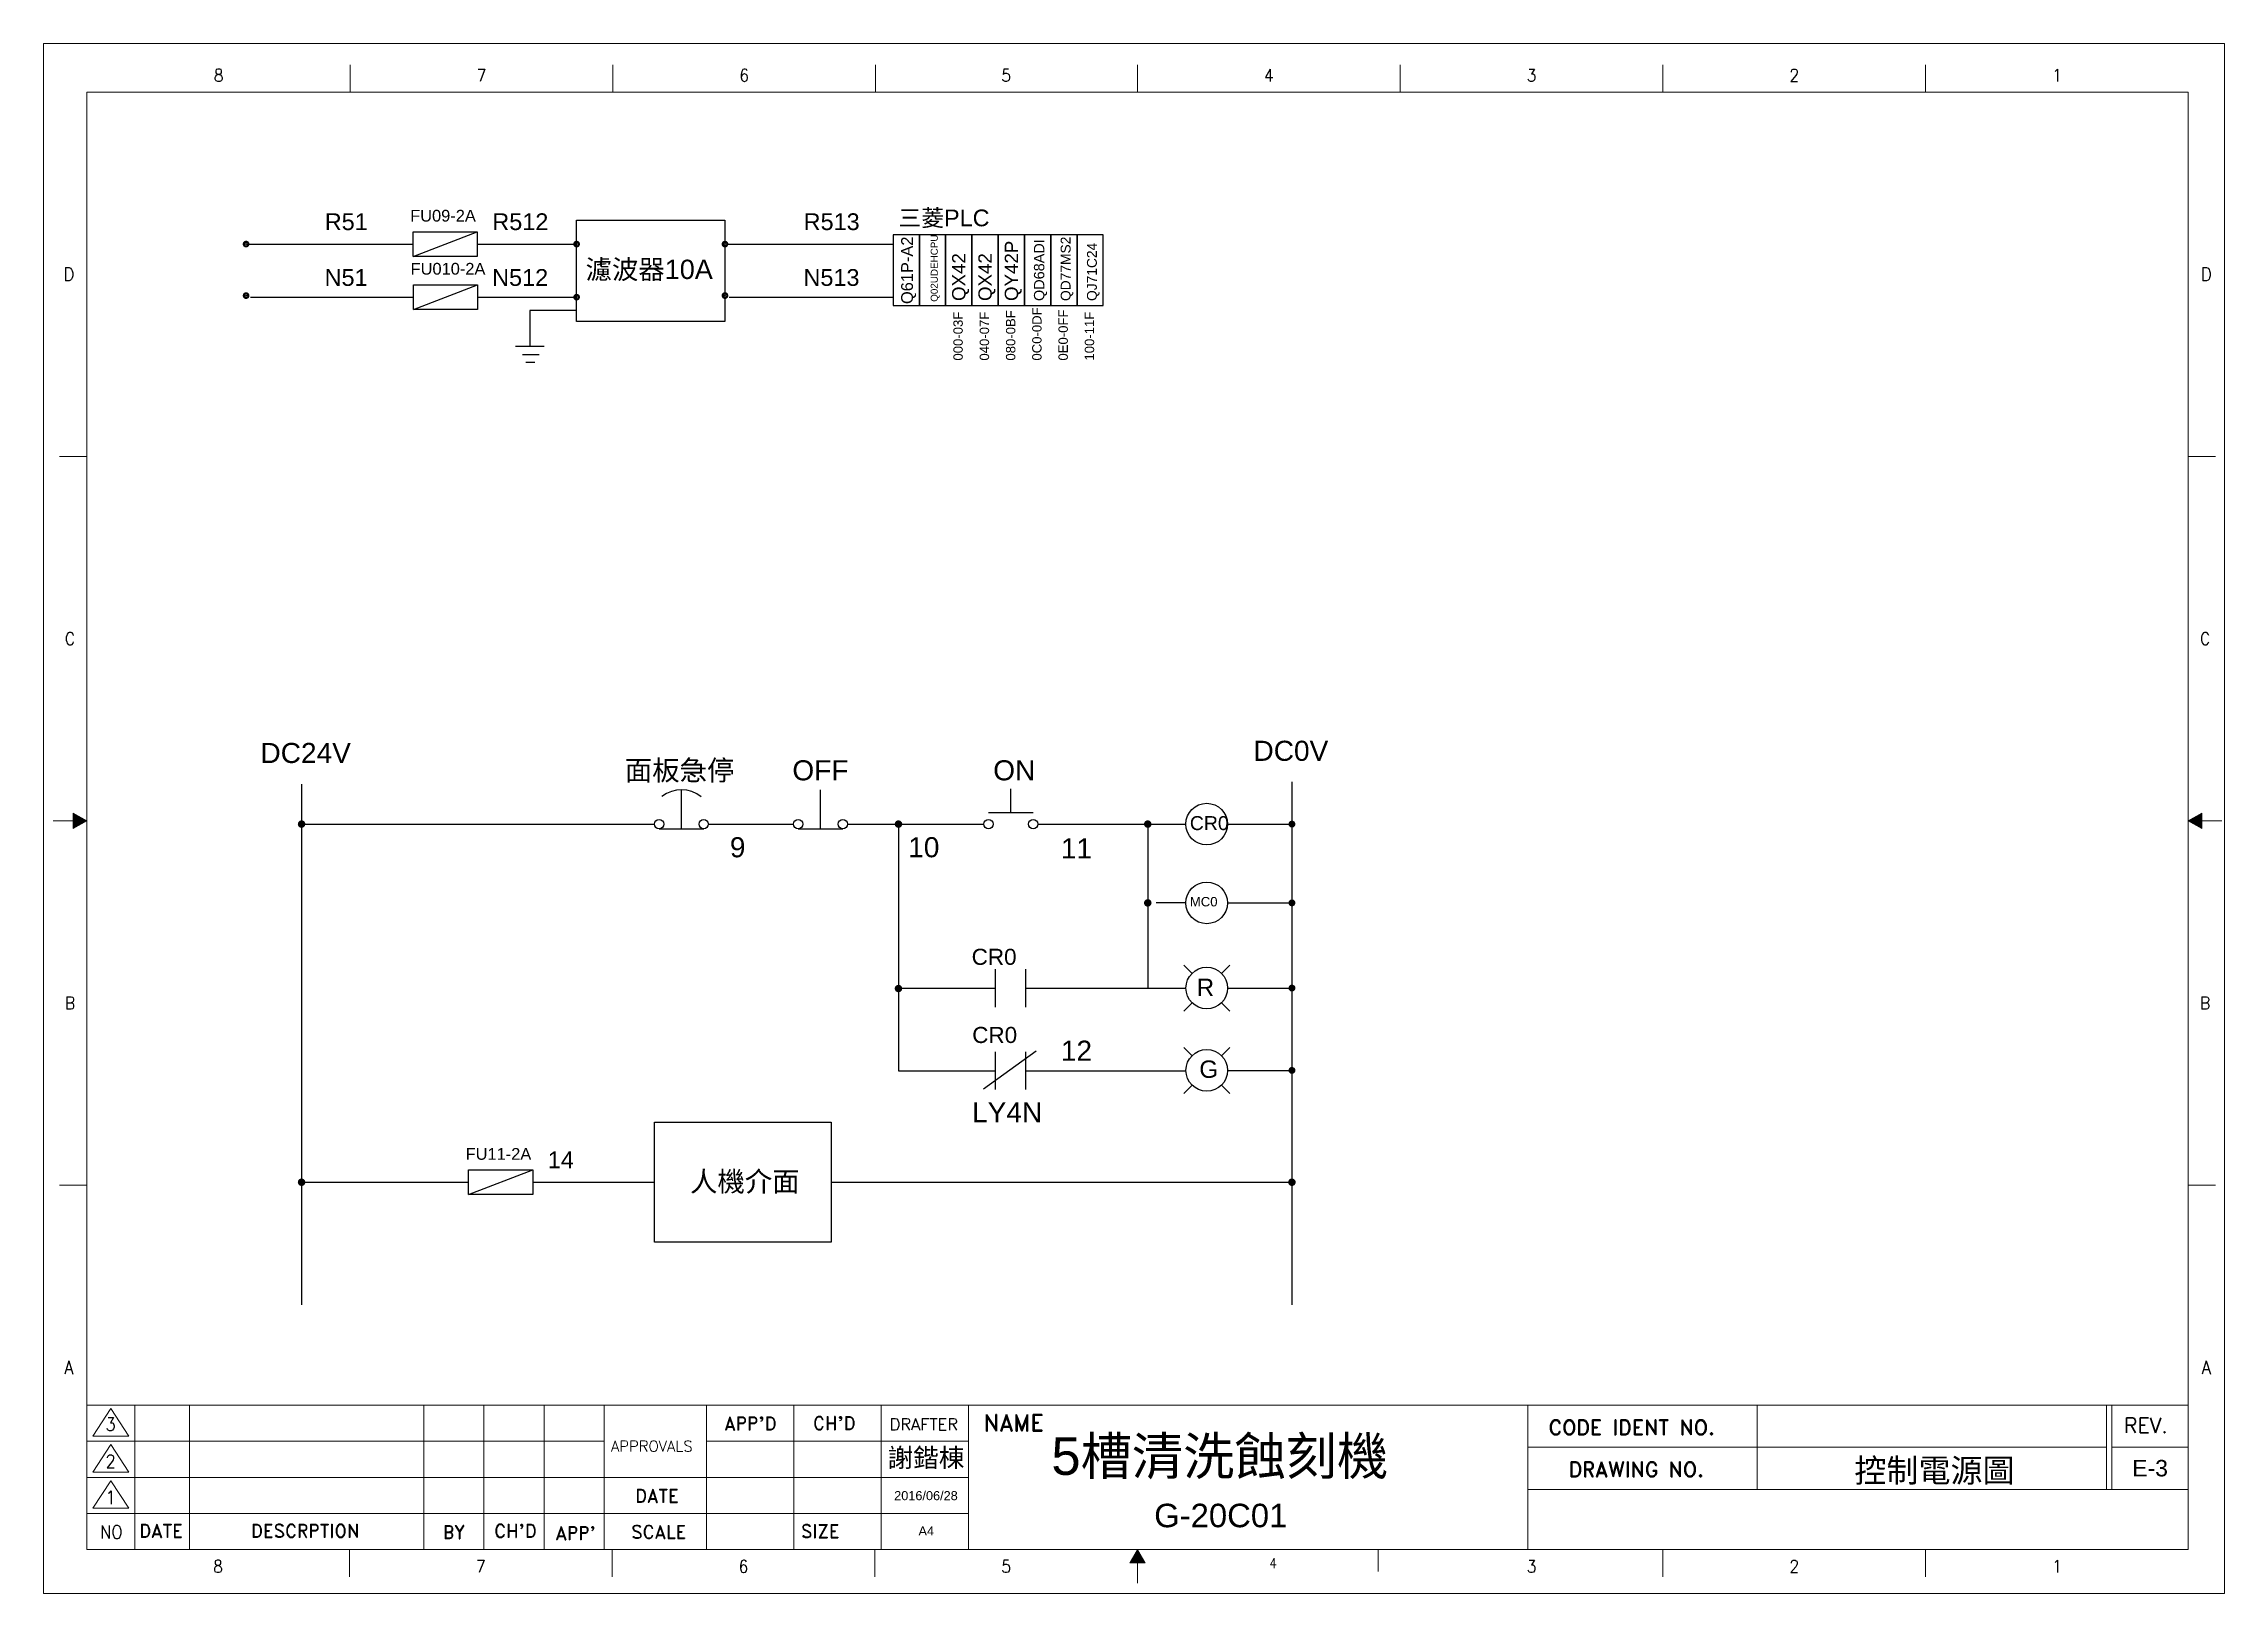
# Model space of a CAD drawing. Header units: millimetres. Extents: x 2150 to 6100, y 1229 to 2029.
# Drawn here: x 3146.2 to 3610.3, y 1698.9 to 2028.7 of the extents above; entities that cross this region are included whole.
import ezdxf
from ezdxf.enums import TextEntityAlignment as Align

# ---------------------------------------------------------------- set-up
doc = ezdxf.new("R2010")
doc.units = ezdxf.units.MM
doc.linetypes.add('DASHED2', pattern=[9.525, 6.35, -3.175])
for name, color, linetype in [('blue', 5, 'Continuous'), ('DIM', 3, 'Continuous'), ('FRAME', 7, 'Continuous'), ('LINE', 1, 'Continuous'), ('O', 30, 'Continuous'), ('TEXT', 4, 'Continuous')]:
    doc.layers.add(name, color=color, linetype=linetype)
doc.styles.add('MICTEXT-ROD', font='romand.shx', dxfattribs={"bigfont": 'bigfont.shx'})
doc.styles.add('MICTEXT-ROS', font='romans.shx', dxfattribs={"bigfont": 'bigfont.shx'})
doc.styles.get("Standard").update_dxf_attribs({"font": 'ARIAL.TTF'})
doc.styles.add('STYLE2', font='romand.shx')

msp = doc.modelspace()

# ---------------------------------------------------------------- texts
at = {"layer": 'O', "color": 7}
msp.add_text('R', height=3.7, dxfattribs=at).set_placement((3391.56, 1825.99))
at = {"layer": 'TEXT', "color": 7}
for s, height, p in [('R51', 3.571, (3206.03, 1988.97)), ('FU09-2A', 2.5, (3224.21, 1990.78)), ('R512', 3.571, (3241.69, 1988.97)), ('R513', 3.571, (3307.94, 1988.97)), ('三菱PLC', 3.56, (3328.11, 1989.78)), ('FU010-2A', 2.5, (3224.3, 1979.49)), ('N51', 3.571, (3206, 1977.1)), ('N512', 3.571, (3241.65, 1977.1)), ('N513', 3.571, (3307.9, 1977.1)), ('CR0', 2.962, (3390.12, 1861.3)), ('MC0', 2, (3390.12, 1845.06)), ('G', 3.7, (3392.13, 1808.57)), ('FU11-2A', 2.5, (3236.01, 1791.14)), ('14', 3.571, (3253.49, 1789.34))]:
    msp.add_text(s, height=height, dxfattribs=at).set_placement(p)
for s, height, p in [('Q61P-A2', 2.5, (3331.19, 1973.23)), ('Q02UDEHCPU', 1.5, (3336.48, 1973.71)), ('QY42P', 2.848, (3353.58, 1973.88)), ('QD68ADI', 2.2, (3359.15, 1973.88)), ('QD77MS2', 2.1, (3364.74, 1973.88)), ('QJ71C24', 2.1, (3370.33, 1973.88)), ('QX42', 2.848, (3342.38, 1973.88)), ('QX42', 2.848, (3347.97, 1973.88)), ('0C0-0DF', 2, (3358.57, 1961.2)), ('000-03F', 2, (3341.8, 1961.2)), ('040-07F', 2, (3347.4, 1961.2)), ('080-0BF', 2, (3352.99, 1961.2)), ('0E0-0FF', 2, (3364.16, 1961.2)), ('100-11F', 2, (3369.76, 1961.2))]:
    msp.add_text(s, height=height, rotation=90, dxfattribs=at).set_placement(p)
at = {"layer": 'TEXT', "color": 0}
for s, height, p in [('濾波器10A', 4.114, (3261.55, 1978.56)), ('DC24V', 4.274, (3192.35, 1875.57)), ('DC0V', 4.274, (3403.66, 1876.03)), ('面板急停', 4.274, (3269.88, 1871.88)), ('OFF', 4.274, (3305.54, 1871.88)), ('ON', 4.274, (3348.28, 1871.88)), ('9', 4.27, (3292.24, 1855.51)), ('10', 4.274, (3330.19, 1855.51)), ('11', 4.274, (3362.67, 1855.27)), ('CR0', 3.42, (3343.69, 1832.62)), ('CR0', 3.42, (3343.81, 1815.99)), ('12', 4.274, (3362.67, 1812.22)), ('LY4N', 4.274, (3343.77, 1799.1)), ('人機介面', 4.274, (3283.77, 1784.38))]:
    msp.add_text(s, height=height, dxfattribs=at).set_placement(p)

# ---------------------------------------------------------------- blocks, each defined once
blk = doc.blocks.new('圖框A4')
at = {"layer": 'FRAME', "color": 7, "lineweight": 5}
for p, q in [((99.29, 1212.46), (99.29, 1218.27)), ((155.2, 1212.46), (155.2, 1218.27)), ((211.1, 1212.46), (211.1, 1218.27)), ((266.85, 1212.46), (266.85, 1218.27)), ((322.76, 1212.46), (322.76, 1218.27)), ((378.66, 1212.46), (378.66, 1218.27)), ((434.56, 1212.46), (434.56, 1218.27)), ((43.25, 1212.46), (490.46, 1212.46)), ((43.25, 902.31), (43.25, 1212.46)), ((490.46, 1212.46), (490.46, 1212.46)), ((43.25, 1134.92), (37.44, 1134.92)), ((490.46, 1134.92), (496.27, 1134.92)), ((40.39, 1059.03), (40.39, 1055.74)), ((43.25, 1057.39), (40.39, 1059.03)), ((490.46, 1057.39), (493.32, 1059.03)), ((493.32, 1059.03), (493.32, 1055.74)), ((43.25, 1057.39), (36.09, 1057.39)), ((40.39, 1055.74), (43.25, 1057.39)), ((493.32, 1055.74), (490.46, 1057.39)), ((490.46, 1057.39), (497.61, 1057.39)), ((43.25, 979.85), (37.44, 979.85)), ((490.46, 979.85), (496.27, 979.85)), ((44.53, 926.47), (48.37, 932.34)), ((48.37, 932.34), (52.21, 926.47)), ((44.53, 926.47), (52.21, 926.47)), ((44.53, 918.78), (48.37, 924.66)), ((48.37, 924.66), (52.21, 918.78)), ((44.53, 918.78), (52.21, 918.78)), ((44.53, 911.1), (48.37, 916.97)), ((48.37, 916.97), (52.21, 911.1)), ((44.53, 911.1), (52.21, 911.1)), ((99.15, 902.31), (99.15, 896.5)), ((155.05, 902.31), (155.05, 896.5)), ((210.95, 902.31), (210.95, 896.5)), ((266.85, 902.31), (265.2, 899.46)), ((266.85, 902.31), (266.85, 895.16)), ((268.5, 899.46), (266.85, 902.31)), ((318.07, 902.31), (318.07, 897.67)), ((378.66, 902.31), (378.66, 896.5)), ((434.56, 902.31), (434.56, 896.5)), ((265.2, 899.46), (268.5, 899.46))]:
    blk.add_line(p, q, dxfattribs=at)
at = {"layer": 'FRAME', "lineweight": 5}
for p, q in [((490.46, 1212.46), (490.46, 902.31)), ((490.46, 933.05), (43.25, 933.05)), ((53.49, 902.31), (53.49, 933.05)), ((65.11, 902.31), (65.11, 933.05)), ((114.96, 902.31), (114.96, 933.05)), ((127.77, 902.31), (127.77, 933.05)), ((140.58, 902.31), (140.58, 933.05)), ((153.38, 902.31), (153.38, 933.05)), ((175.15, 902.31), (175.15, 933.05)), ((193.72, 902.31), (193.72, 933.05)), ((212.29, 902.31), (212.29, 933.05)), ((230.86, 902.31), (230.86, 933.05)), ((349.91, 933.05), (349.91, 902.31)), ((398.7, 933.05), (398.7, 915.12)), ((473.04, 933.05), (473.04, 915.12)), ((474.2, 933.05), (474.2, 915.12)), ((153.38, 925.36), (43.25, 925.36)), ((230.86, 925.36), (175.15, 925.36)), ((473.04, 924.08), (349.91, 924.08)), ((490.46, 924.08), (474.2, 924.08)), ((230.86, 917.68), (43.25, 917.68)), ((490.46, 915.12), (349.91, 915.12)), ((230.86, 910), (43.25, 910)), ((490.46, 902.31), (43.25, 902.31))]:
    blk.add_line(p, q, dxfattribs=at)
at = {"layer": 'FRAME', "color": 7, "lineweight": 5}
for points in [[(40.39, 1059.03), (40.39, 1055.74), (43.25, 1057.39)], [(493.32, 1059.03), (493.32, 1055.74), (490.46, 1057.39)], [(268.5, 899.46), (266.85, 902.31), (265.2, 899.46)]]:
    blk.add_solid(points, dxfattribs=at)
at = {"layer": 'LINE', "color": 0, "lineweight": 0}
for p, q in [((34.08, 1222.77), (498.14, 1222.77)), ((34.08, 893), (34.08, 1222.77)), ((498.14, 1222.77), (498.14, 893)), ((498.14, 893), (34.08, 893))]:
    blk.add_line(p, q, dxfattribs=at)
at = {"color": 3, "lineweight": 5}
blk.add_text('A4', height=1.936, dxfattribs=at).set_placement((220.25, 905.31))
at = {"layer": 'DIM', "color": 0, "lineweight": 5}
for tag, height, p in [('A', 2.9, (436.35, 928.74)), ('C', 2.9, (284.37, 922.35)), ('J', 1.94, (184.48, 921.48)), ('G', 1.94, (202.97, 921.48)), ('E', 1.94, (221.84, 921.96)), ('B', 2.9, (436.45, 919.25)), ('L', 1.94, (482.33, 919.64)), ('K', 1.94, (184.48, 913.83)), ('H', 1.94, (202.97, 913.83)), ('F', 1.94, (221.84, 913.83)), ('D', 2.9, (284.57, 909.57))]:
    blk.add_attdef(tag, text='', height=height, dxfattribs=at).set_placement(p, align=Align.MIDDLE)
at = {"layer": 'FRAME', "color": 7, "lineweight": 5, "style": 'MICTEXT-ROD', "width": 0.9}
for s, height, p in [('8', 2.67, (71.34, 1216.03)), ('7', 2.67, (127.25, 1216.03)), ('6', 2.67, (183.15, 1216.03)), ('5', 2.67, (238.9, 1216.03)), ('4', 2.67, (294.8, 1216.03)), ('3', 2.67, (350.71, 1216.03)), ('2', 2.67, (406.61, 1216.03)), ('1', 2.67, (462.51, 1216.03)), ('D', 2.85, (39.44, 1173.69)), ('D', 2.85, (494.27, 1173.69)), ('C', 2.67, (39.67, 1096.15)), ('C', 2.67, (494.04, 1096.15)), ('B', 2.67, (39.67, 1018.62)), ('B', 2.67, (494.04, 1018.62)), ('A', 2.85, (39.44, 941.08)), ('A', 2.85, (494.27, 941.08)), ('4', 2.14, (295.71, 899.45)), ('8', 2.67, (71.2, 898.74)), ('7', 2.67, (127.1, 898.74)), ('6', 2.67, (183, 898.74)), ('5', 2.67, (238.9, 898.74)), ('3', 2.67, (350.71, 898.74)), ('2', 2.67, (406.61, 898.74)), ('1', 2.67, (462.51, 898.74))]:
    blk.add_text(s, height=height, dxfattribs=at).set_placement(p, align=Align.MIDDLE)
at = {"layer": 'FRAME', "color": 7, "lineweight": 5, "style": 'MICTEXT-ROS', "width": 0.9}
for s, height, p in [('3', 2.82, (47.24, 927.57)), ('2', 2.82, (47.24, 919.68)), ('1', 2.82, (47.24, 912)), ('NO', 2.817, (46.1, 904.64))]:
    blk.add_text(s, height=height, dxfattribs=at).set_placement(p)
at = {"layer": 'FRAME', "color": 7, "lineweight": 5}
for s, height, style, p in [("APP'D", 2.817, 'STYLE2', (178.93, 927.72)), ("CH'D", 2.817, 'STYLE2', (197.8, 927.8)), ('DRAFTER', 2.536, 'STYLE2', (214.1, 927.69)), ('NAME', 3.522, 'STYLE2', (234.12, 927.53)), ('CODE IDENT NO.', 3.2017, 'STYLE2', (354.35, 926.7)), ('REV.', 3.202, 'MICTEXT-ROS', (476.78, 927.13)), ('APPROVALS', 2.305, 'STYLE2', (154.8, 923.16)), ('DRAWING NO.', 3.2017, 'STYLE2', (358.62, 917.77)), ('DATE', 2.817, 'STYLE2', (159.94, 912.36)), ('DATE', 2.817, 'STYLE2', (54.43, 904.87)), ('DESCRPTION', 2.817, 'STYLE2', (78.21, 904.88)), ('BY', 2.817, 'STYLE2', (119.03, 904.6)), ("CH'D", 2.817, 'STYLE2', (129.95, 904.87)), ("APP'", 2.817, 'STYLE2', (143.01, 904.42)), ('SCALE', 2.817, 'STYLE2', (159.13, 904.65)), ('SIZE', 2.817, 'STYLE2', (195.24, 904.84))]:
    blk.add_text(s, height=height, dxfattribs=dict(at, style=style)).set_placement(p)

# ---------------------------------------------------------------- linework, layer by layer
at = {"linetype": 'ByBlock', "ltscale": 2.5}
for p, q in [((3224.82, 1983.37), (3238.47, 1988.61)), ((3224.91, 1972.08), (3238.57, 1977.32)), ((3236.62, 1783.74), (3250.28, 1788.97))]:
    msp.add_line(p, q, dxfattribs=at)
at = {"linetype": 'DASHED2'}
msp.add_line((3389.29, 1845.8), (3381.17, 1845.8), dxfattribs=at)
at = {"color": 0}
msp.add_line((3313.79, 1786.36), (3411.85, 1786.36), dxfattribs=at)
at = {"linetype": 'ByBlock', "ltscale": 2.5}
for points in [[(3224.82, 1988.61), (3238.47, 1988.61), (3238.47, 1983.37), (3224.82, 1983.37)], [(3224.91, 1977.32), (3238.57, 1977.32), (3238.57, 1972.08), (3224.91, 1972.08)], [(3236.62, 1788.97), (3250.28, 1788.97), (3250.28, 1783.74), (3236.62, 1783.74)]]:
    msp.add_lwpolyline(points, close=True, dxfattribs=at)
for points in [[(3326.98, 1972.9), (3332.57, 1972.9), (3332.57, 1987.98), (3326.98, 1987.98)], [(3332.57, 1972.9), (3338.16, 1972.9), (3338.16, 1987.98), (3332.57, 1987.98)], [(3338.16, 1972.9), (3343.76, 1972.9), (3343.76, 1987.98), (3338.16, 1987.98)], [(3343.76, 1972.9), (3349.35, 1972.9), (3349.35, 1987.98), (3343.76, 1987.98)], [(3349.34, 1972.9), (3354.93, 1972.9), (3354.93, 1987.98), (3349.34, 1987.98)], [(3354.93, 1972.9), (3360.52, 1972.9), (3360.52, 1987.98), (3354.93, 1987.98)], [(3360.52, 1972.9), (3366.12, 1972.9), (3366.12, 1987.98), (3360.52, 1987.98)], [(3366.12, 1972.9), (3371.71, 1972.9), (3371.71, 1987.98), (3366.12, 1987.98)]]:
    msp.add_lwpolyline(points, close=True)
at = {"color": 0}
msp.add_lwpolyline([(3276.2, 1799.12), (3313.79, 1799.12), (3313.79, 1773.59), (3276.2, 1773.59)], close=True, dxfattribs=at)
at = {"color": 1}
msp.add_arc((3281.93, 1863.17), 6.69, 50.8306, 128.3371, dxfattribs=at)
at = {"layer": 'blue', "color": 7}
for centre in [(3393.71, 1862.57), (3393.71, 1845.8), (3393.72, 1810.16), (3393.72, 1810.16)]:
    msp.add_circle(centre, 4.43, dxfattribs=at)
at = {"layer": 'DIM', "color": 0, "linetype": 'ByBlock', "const_width": 0.142}
for points in [[(3188.96, 1985.99, 1), (3189.63, 1985.99, 1)], [(3259.29, 1985.99, 1), (3259.96, 1985.99, 1)], [(3290.86, 1985.99, 1), (3291.53, 1985.99, 1)], [(3188.96, 1975.03, 1), (3189.63, 1975.03, 1)], [(3259.29, 1974.7, 1), (3259.96, 1974.7, 1)], [(3290.87, 1975.03, 1), (3291.54, 1975.03, 1)]]:
    msp.add_lwpolyline(points, format="xyb", close=True, dxfattribs=at)
at = {"layer": 'DIM', "color": 0, "linetype": 'Continuous'}
for centre in [(3189.29, 1985.99), (3259.62, 1985.99), (3291.19, 1985.99), (3189.3, 1975.03), (3259.62, 1974.7), (3291.2, 1975.03)]:
    msp.add_circle(centre, 0.105, dxfattribs=at)
at = {"layer": 'LINE', "color": 0}
for p, q in [((3190.01, 1985.99), (3224.82, 1985.99)), ((3238.47, 1985.99), (3259.62, 1985.99)), ((3291.91, 1985.99), (3326.98, 1985.99)), ((3190.2, 1974.7), (3224.91, 1974.7)), ((3238.57, 1974.7), (3259.62, 1974.7)), ((3292.11, 1974.7), (3326.98, 1974.7)), ((3246.65, 1964.3), (3252.72, 1964.3)), ((3248.09, 1962.52), (3251.65, 1962.52)), ((3248.83, 1960.89), (3250.76, 1960.89)), ((3381.17, 1862.57), (3381.17, 1827.68)), ((3357.42, 1814.23), (3346.23, 1806.14))]:
    msp.add_line(p, q, dxfattribs=at)
at = {"layer": 'LINE', "color": 7}
for p, q in [((3259.62, 1971.83), (3249.68, 1971.83)), ((3249.68, 1971.83), (3249.68, 1964.3)), ((3201.1, 1871.1), (3201.1, 1760.26)), ((3411.85, 1871.57), (3411.85, 1760.26)), ((3281.93, 1861.59), (3281.93, 1869.86)), ((3311.53, 1861.59), (3311.53, 1869.86)), ((3352.03, 1865.05), (3352.03, 1870.05)), ((3201.1, 1862.57), (3276.2, 1862.57)), ((3277.18, 1861.59), (3286.68, 1861.59)), ((3287.66, 1862.57), (3305.8, 1862.57)), ((3306.78, 1861.59), (3316.28, 1861.59)), ((3317.26, 1862.57), (3346.3, 1862.57)), ((3328.12, 1862.57), (3328.12, 1810.1)), ((3347.28, 1865.05), (3356.78, 1865.05)), ((3357.76, 1862.57), (3389.29, 1862.57)), ((3398.14, 1862.57), (3411.85, 1862.57)), ((3398.14, 1845.8), (3411.85, 1845.8)), ((3348.72, 1831.71), (3348.72, 1823.64)), ((3355.18, 1831.71), (3355.18, 1823.64)), ((3328.12, 1827.68), (3348.72, 1827.68)), ((3355.18, 1827.68), (3389.29, 1827.68)), ((3398.14, 1827.68), (3411.87, 1827.68)), ((3388.82, 1815.06), (3390.59, 1813.29)), ((3388.82, 1815.06), (3390.59, 1813.29)), ((3396.85, 1813.29), (3398.61, 1815.06)), ((3396.85, 1813.29), (3398.61, 1815.06)), ((3328.12, 1810.1), (3348.72, 1810.1)), ((3348.72, 1814.13), (3348.72, 1806.06)), ((3355.18, 1814.13), (3355.18, 1806.06)), ((3355.18, 1810.1), (3389.29, 1810.1)), ((3398.14, 1810.16), (3411.85, 1810.16)), ((3388.82, 1805.26), (3390.59, 1807.03)), ((3388.82, 1805.26), (3390.59, 1807.03)), ((3396.85, 1807.03), (3398.61, 1805.26)), ((3396.85, 1807.03), (3398.61, 1805.26)), ((3201.1, 1786.36), (3236.62, 1786.36)), ((3250.28, 1786.36), (3276.2, 1786.36))]:
    msp.add_line(p, q, dxfattribs=at)
at = {"layer": 'LINE', "color": 0}
msp.add_lwpolyline([(3259.62, 1991.09), (3291.19, 1991.09), (3291.19, 1969.51), (3259.62, 1969.51)], close=True, dxfattribs=at)
for points, const_width in [([(3188.74, 1985.99, 1), (3189.85, 1985.99, 1)], 0.315), ([(3259.07, 1985.99, 1), (3260.18, 1985.99, 1)], 0.315), ([(3290.64, 1985.99, 1), (3291.75, 1985.99, 1)], 0.315), ([(3188.74, 1975.03, 1), (3189.86, 1975.03, 1)], 0.315), ([(3259.07, 1974.7, 1), (3260.18, 1974.7, 1)], 0.315), ([(3290.64, 1975.03, 1), (3291.76, 1975.03, 1)], 0.315), ([(3200.7, 1862.57, 1), (3201.5, 1862.57, 1)], 0.792), ([(3327.72, 1862.57, 1), (3328.52, 1862.57, 1)], 0.792), ([(3380.77, 1862.57, 1), (3381.57, 1862.57, 1)], 0.792), ([(3411.45, 1862.57, 1), (3412.25, 1862.57, 1)], 0.668), ([(3380.77, 1845.8, 1), (3381.57, 1845.8, 1)], 0.792), ([(3411.45, 1845.8, 1), (3412.25, 1845.8, 1)], 0.668), ([(3411.45, 1827.68, 1), (3412.25, 1827.68, 1)], 0.668), ([(3327.72, 1827.58, 1), (3328.52, 1827.58, 1)], 0.792), ([(3411.45, 1810.16, 1), (3412.25, 1810.16, 1)], 0.668), ([(3200.7, 1786.36, 1), (3201.5, 1786.36, 1)], 0.792), ([(3411.45, 1786.36, 1), (3412.25, 1786.36, 1)], 0.792)]:
    msp.add_lwpolyline(points, format="xyb", close=True, dxfattribs=dict(at, const_width=const_width))
at = {"layer": 'LINE', "color": 7}
for centre in [(3277.18, 1862.57), (3286.68, 1862.57), (3306.78, 1862.57), (3316.28, 1862.57), (3347.28, 1862.57), (3356.78, 1862.57)]:
    msp.add_circle(centre, 0.979, dxfattribs=at)
at = {"layer": 'O', "color": 7}
for p, q in [((3388.82, 1832.57), (3390.59, 1830.81)), ((3388.82, 1832.57), (3390.59, 1830.81)), ((3396.85, 1830.81), (3398.61, 1832.57)), ((3396.85, 1830.81), (3398.61, 1832.57)), ((3388.82, 1822.78), (3390.59, 1824.55)), ((3388.82, 1822.78), (3390.59, 1824.55)), ((3396.85, 1824.55), (3398.61, 1822.78)), ((3396.85, 1824.55), (3398.61, 1822.78))]:
    msp.add_line(p, q, dxfattribs=at)
msp.add_circle((3393.72, 1827.68), 4.43, dxfattribs=at)
msp.add_circle((3393.72, 1827.68), 4.43, dxfattribs=at)

# ---------------------------------------------------------------- block references
at = {"layer": 'LINE', "color": 0}
ref = msp.add_blockref('圖框A4', (3112.13, 805.88), dxfattribs=at)
ref.add_attrib('L', 'E-3', dxfattribs={"layer": 'DIM', "color": 0, "lineweight": 5, "height": 3.5}).set_placement((3594.46, 1725.52), align=Align.MIDDLE)
ref.add_attrib('B', '控制電源圖', dxfattribs={"layer": 'DIM', "color": 0, "lineweight": 5, "height": 5}).set_placement((3548.58, 1725.13), align=Align.MIDDLE)
ref.add_attrib('C', '5槽清洗蝕刻機', dxfattribs={"layer": 'DIM', "color": 0, "lineweight": 5, "height": 8}).set_placement((3396.5, 1728.23), align=Align.MIDDLE)
ref.add_attrib('D', 'G-20C01', dxfattribs={"layer": 'DIM', "color": 0, "lineweight": 5, "height": 5}).set_placement((3396.7, 1715.45), align=Align.MIDDLE)
ref.add_attrib('E', '謝鍇棟', dxfattribs={"layer": 'DIM', "color": 0, "lineweight": 5, "height": 4}).set_placement((3333.97, 1727.84), align=Align.MIDDLE)
ref.add_attrib('F', '2016/06/28', dxfattribs={"layer": 'DIM', "color": 0, "lineweight": 5, "height": 1.936}).set_placement((3333.97, 1719.71), align=Align.MIDDLE)

msp.set_redraw_order([(e.dxf.handle, doc.entitydb.next_handle()) for e in msp.query("TEXT MTEXT ATTDEF DIMENSION ARC_DIMENSION")])  # texts and dimensions are drawn at this point

doc.saveas('drawing.dxf')
